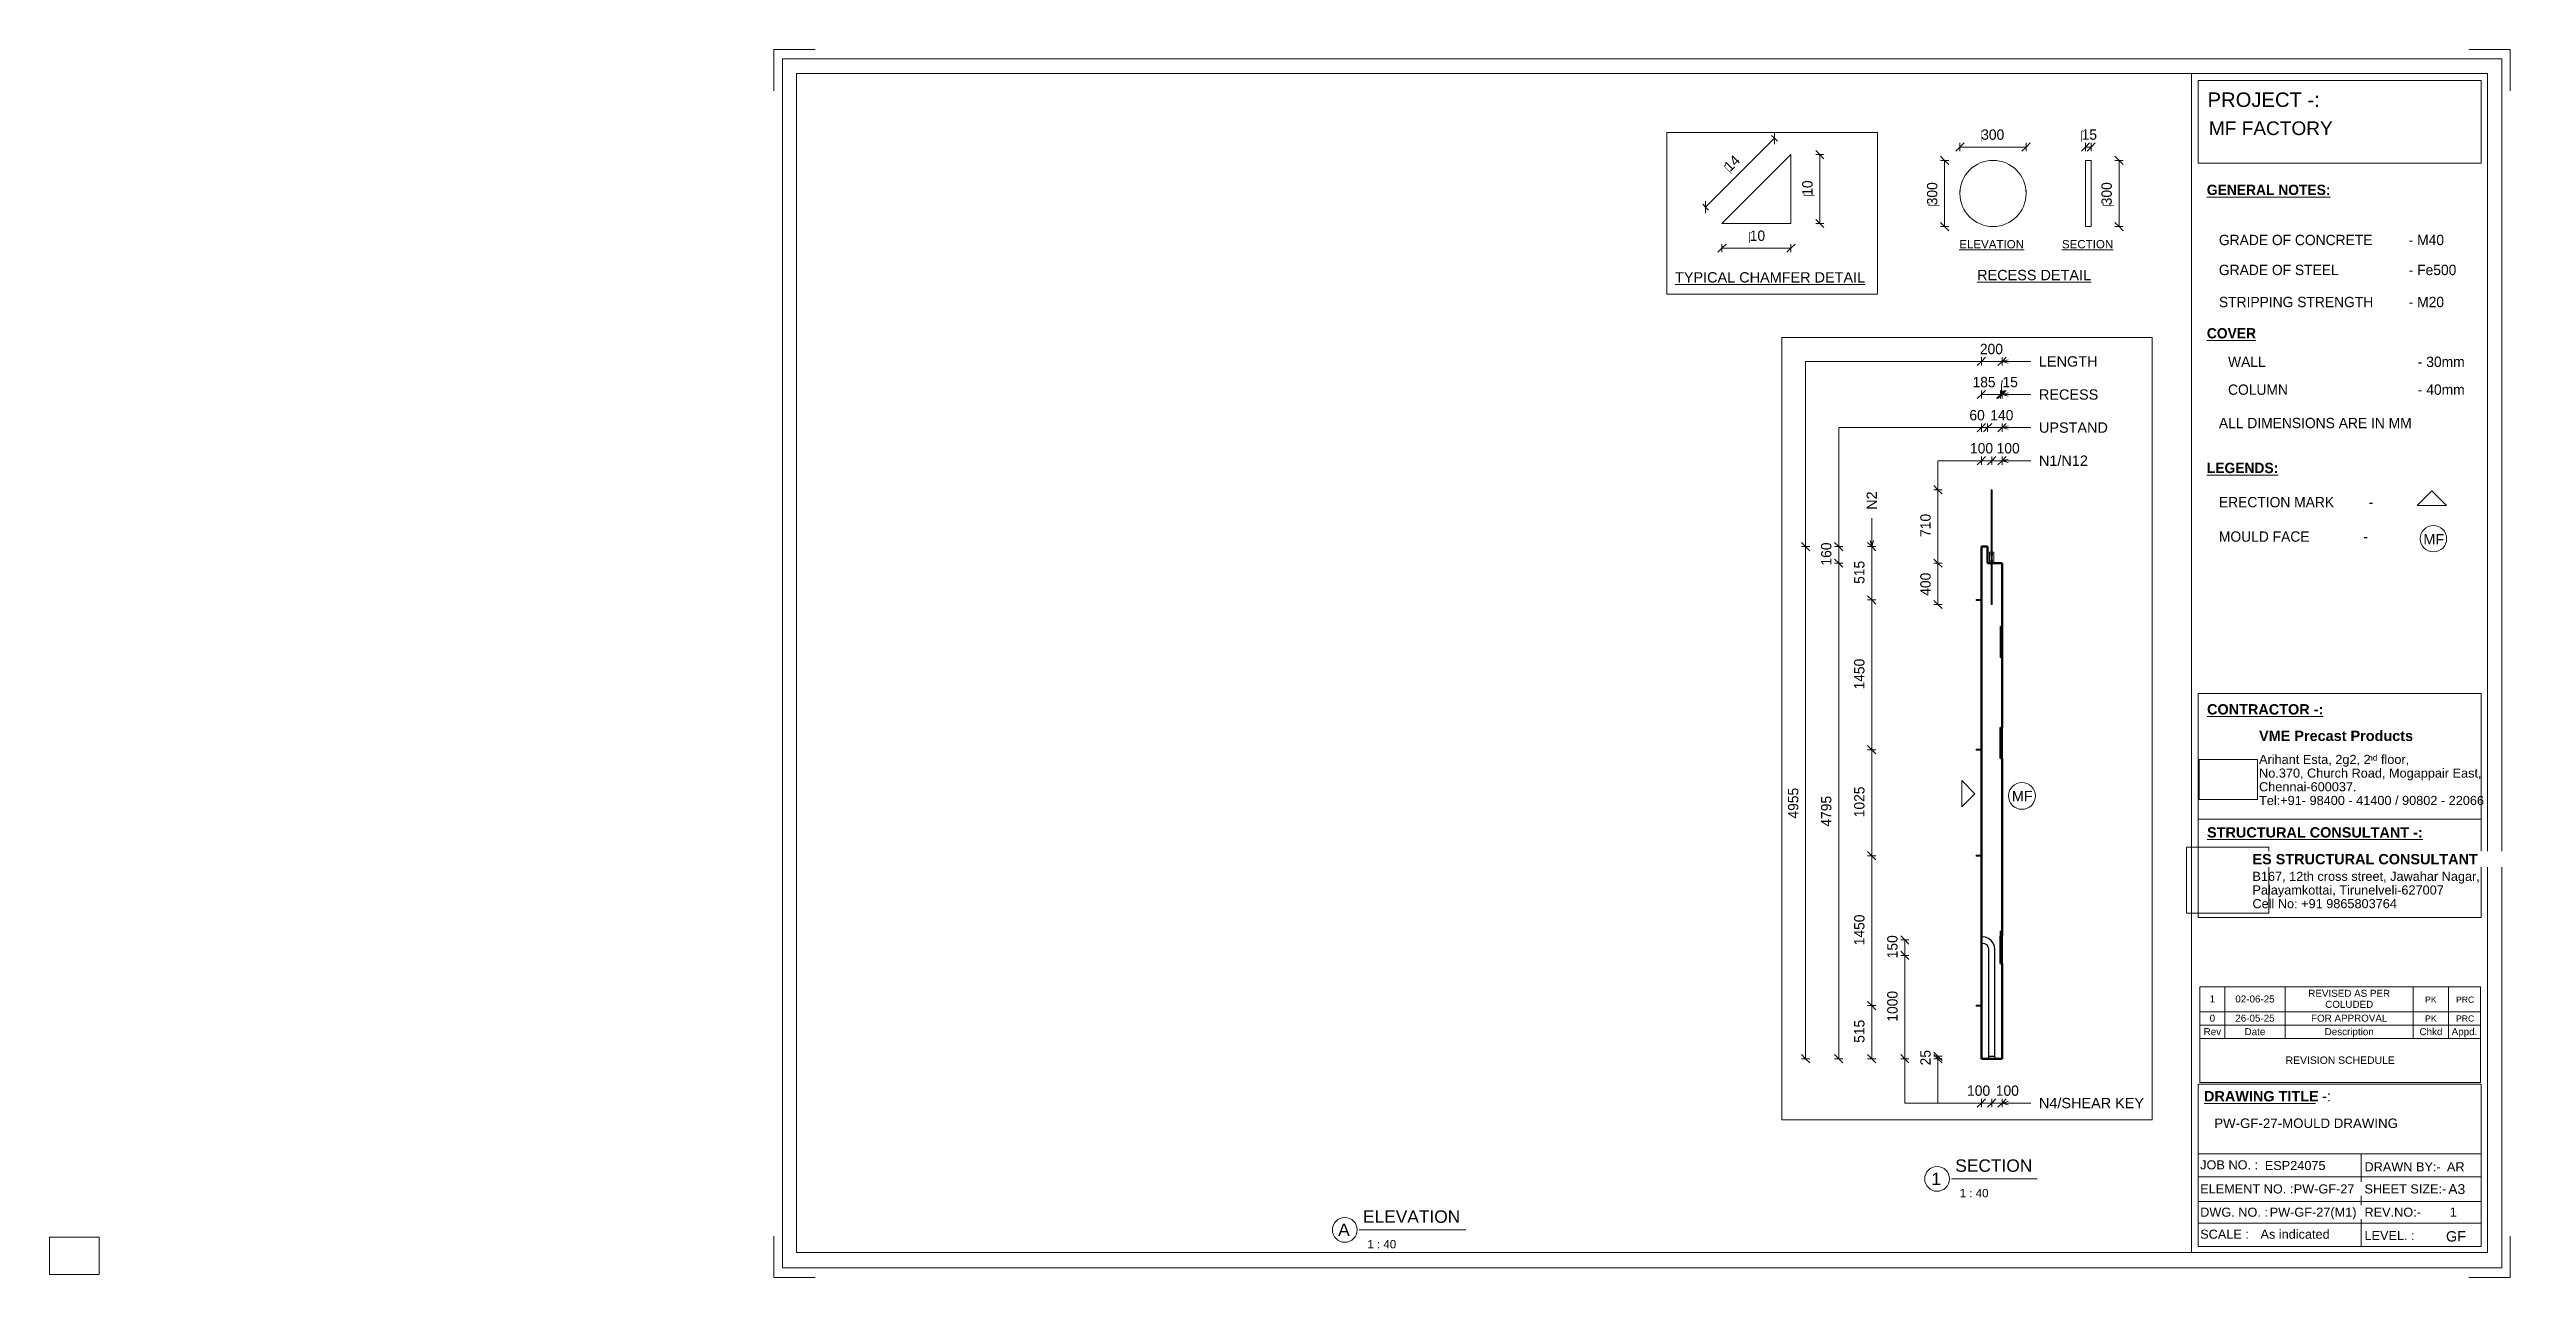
# Paper-space layout 'Layout1' of a CAD drawing. Header units: millimetres. Extents: x 0 to 599, y -1 to 296.
# The model-space entities are those that its viewports show. They can reach past a viewport. Long polylines and large blocks are cut down to what shows.
import ezdxf

# ---------------------------------------------------------------- set-up
doc = ezdxf.new("R2010")
doc.units = ezdxf.units.MM
doc.linetypes.add('Dash', pattern=[6.36, 3.18, -3.18])
for name, color, linetype, lineweight in [('A-ANNO-DIMS', 211, 'Continuous', 9), ('A-ANNO-DIMS-1', 211, 'Continuous', 9), ('A-ANNO-DIMS-3', 211, 'Continuous', 9), ('A-ANNO-DIMS-40', 211, 'Continuous', 9), ('A-DETL-MBND', 5, 'Continuous', 18), ('A-DETL-THIN', 151, 'Continuous', 18), ('A-GENM', 13, 'Continuous', 18), ('A-WALL', 113, 'Continuous', 25), ('A-WALL-HDLN', 110, 'Dash', 25), ('G-ANNO-SCHD', 231, 'Continuous', 9), ('G-ANNO-TEXT', 231, 'Continuous', 9), ('G-ANNO-TTLB', 6, 'Continuous', 9), ('G-ANNO-TTLB-MEDM', 33, 'Continuous', 9), ('G-ANNO-TTLB-THIN', 151, 'Continuous', 9), ('S-RBAR', 171, 'Continuous', 18)]:
    doc.layers.add(name, color=color, linetype=linetype, lineweight=lineweight)
doc.layers.add('G-ANNO-NPLT', color=191, linetype='Continuous')
doc.styles.add('Arial_1', font='arial.ttf', dxfattribs={"height": 100})
doc.styles.add('Arial_10', font='arial.ttf', dxfattribs={"height": 2.25})
doc.styles.add('Arial_11', font='arial.ttf', dxfattribs={"height": 3.3})
doc.styles.add('Arial_12', font='arial.ttf', dxfattribs={"height": 2.3})
doc.styles.add('Arial_13', font='arial.ttf', dxfattribs={"height": 1.8})
doc.styles.add('Arial_14', font='arial.ttf', dxfattribs={"height": 1.7})
doc.styles.add('Arial_15', font='arial.ttf', dxfattribs={"height": 2})
doc.styles.add('Arial_16', font='arial.ttf', dxfattribs={"height": 3})
doc.styles.add('Arial_17', font='arial.ttf', dxfattribs={"height": 1.5})
doc.styles.add('Arial_4', font='arial.ttf', dxfattribs={"height": 7.5})
doc.styles.add('Arial_5', font='arial.ttf', dxfattribs={"height": 3.5})
doc.styles.add('Arial_6', font='arial.ttf', dxfattribs={"height": 2.2})
doc.styles.add('Arial_7', font='arial.ttf', dxfattribs={"height": 2.4})
doc.styles.add('Arial_8', font='arial.ttf', dxfattribs={"height": 2.5})
doc.styles.add('Arial_9', font='arial.ttf', dxfattribs={"height": 1.42976})
doc.styles.add('Arial_B', font='arialbd.ttf', dxfattribs={"height": 2.5})
doc.styles.add('Nirmala UI Semilight', font='NirmalaS.ttf', dxfattribs={"height": 100})
doc.styles.add('Nirmala UI Semilight_1', font='NirmalaS.ttf', dxfattribs={"height": 7.5})
doc.styles.add('Nirmala UI Semilight_2', font='NirmalaS.ttf', dxfattribs={"height": 2.5})
doc.styles.add('Nirmala UI Semilight_3', font='NirmalaS.ttf', dxfattribs={"height": 2.5})
doc.styles.add('Nirmala UI Semilight_B', font='', dxfattribs={"height": 2.5})
doc.styles.get('Nirmala UI Semilight_B').set_extended_font_data('Nirmala UI Semilight', bold=True)
doc.dimstyles.new('Arrow_Filled_-_2_5_NI_UI', dxfattribs={"dimscale": 304.8, "dimtxt": 104.736395, "dimasz": 0.262467, "dimexe": 0.131234, "dimexo": 0.0625, "dimgap": 0.131234, "dimtad": 1, "dimdec": 0, "dimzin": 0, "dimdsep": 46, "dimtxsty": 'Nirmala UI Semilight', "dimblk1": 'OBLIQUE', "dimblk2": 'OBLIQUE', "dimsah": 1, "dimcen": 0.09, "dimazin": 0, "dimtfac": 1, "dimtdec": 4, "dimtix": 1, "dimtmove": 0, "dimatfit": 3, "dimfxl": 0.131234, "dimfxlon": 1, "dimtvp": 1, "dimtolj": 1, "dimtzin": 0, "dimarcsym": 2})
doc.dimstyles.new('Arrow_Filled_-_2_5_NI_UI_1', dxfattribs={"dimscale": 304.8, "dimtxt": 104.736395, "dimasz": 0.262467, "dimexe": 0.131234, "dimexo": 0.0625, "dimgap": 0.131234, "dimtad": 1, "dimdec": 0, "dimzin": 0, "dimdsep": 46, "dimtxsty": 'Nirmala UI Semilight', "dimblk1": 'OBLIQUE', "dimblk2": 'OBLIQUE', "dimsah": 1, "dimcen": 0.09, "dimazin": 0, "dimtfac": 1, "dimtdec": 4, "dimtix": 1, "dimtmove": 2, "dimatfit": 3, "dimfxl": 0.131234, "dimfxlon": 1, "dimtvp": 1, "dimtolj": 1, "dimtzin": 0, "dimarcsym": 2})
doc.dimstyles.new('Arrow_Filled_-_2_5_NI_UI_2', dxfattribs={"dimscale": 304.8, "dimtxt": 104.736395, "dimasz": 0.262467, "dimexe": 0.131234, "dimexo": 0.0625, "dimgap": 0.131234, "dimtad": 1, "dimdec": 0, "dimzin": 0, "dimdsep": 46, "dimtxsty": 'Nirmala UI Semilight', "dimblk1": 'OBLIQUE', "dimblk2": 'OBLIQUE', "dimsah": 1, "dimcen": 0.09, "dimazin": 0, "dimtfac": 1, "dimtdec": 4, "dimtix": 1, "dimtmove": 1, "dimatfit": 3, "dimfxl": 0.131234, "dimfxlon": 1, "dimtvp": 1, "dimtolj": 1, "dimtzin": 0, "dimarcsym": 2})
doc.dimstyles.new('Arrow_Filled_-_2_5_NI_UI_3', dxfattribs={"dimscale": 304.8, "dimtxt": 7.85523, "dimasz": 0.019685, "dimexe": 0.009843, "dimexo": 0.0625, "dimgap": 0.009843, "dimtad": 1, "dimdec": 0, "dimzin": 0, "dimdsep": 46, "dimtxsty": 'Nirmala UI Semilight_1', "dimblk1": 'OBLIQUE', "dimblk2": 'OBLIQUE', "dimsah": 1, "dimcen": 0.09, "dimazin": 0, "dimtfac": 1, "dimtdec": 4, "dimtix": 1, "dimtmove": 0, "dimatfit": 3, "dimfxl": 0.009843, "dimfxlon": 1, "dimtvp": 1, "dimtolj": 1, "dimtzin": 0, "dimarcsym": 2})
doc.dimstyles.new('Arrow_Filled_-_2_5_NI_UI_4', dxfattribs={"dimscale": 304.8, "dimtxt": 2.61841, "dimasz": 0.006562, "dimexe": 0.003281, "dimexo": 0.0625, "dimgap": 0.003281, "dimtad": 1, "dimdec": 0, "dimzin": 0, "dimdsep": 46, "dimtxsty": 'Nirmala UI Semilight_3', "dimblk1": 'OBLIQUE', "dimblk2": 'OBLIQUE', "dimsah": 1, "dimcen": 0.09, "dimazin": 0, "dimtfac": 1, "dimtdec": 4, "dimtix": 1, "dimtmove": 0, "dimatfit": 3, "dimfxl": 0.003281, "dimfxlon": 1, "dimtvp": 1, "dimtolj": 1, "dimtzin": 0, "dimarcsym": 2})
picture_1 = doc.add_image_def('image1.jpg', size_in_pixel=(996, 686))
picture_2 = doc.add_image_def('image2.jpg', size_in_pixel=(1600, 1280))

psp = doc.layouts.get("Layout1")

msp = doc.modelspace()

# ---------------------------------------------------------------- texts
at = {"layer": 'G-ANNO-TEXT', "color": 7, "attachment_point": 1}
for s, insert, char_height, width, style in [('LENGTH', (8166.43, 5402.11), 100, 686.2445, 'Arial_1'), ('RECESS', (8166.43, 5082.11), 100, 692.658, 'Arial_1'), ('UPSTAND', (8166.43, 4762.11), 100, 808.101, 'Arial_1'), ('N1/N12', (8166.58, 4441.8), 100, 570.8015, 'Arial_1'), ('\\LTYPICAL CHAMFER DETAIL', (9283.87, 3087.48), 7.5, 166.9113, 'Arial_4'), ('MF', (7904.35, 1196.12), 100, 240.5062, 'Arial_1'), ('N4/SHEAR KEY', (8166.58, -1773.35), 100, 1228.1852, 'Arial_1')]:
    msp.add_mtext(s, dxfattribs=dict(at, insert=insert, char_height=char_height, width=width, style=style))
at = {"layer": 'G-ANNO-TEXT', "color": 7, "insert": (6498.86, 3916.35), "char_height": 100, "width": 214.8522, "attachment_point": 1, "rotation": 90, "style": 'Arial_1'}
msp.add_mtext('N2', dxfattribs=at)

# ---------------------------------------------------------------- blocks, each defined once
blk = doc.blocks.new('ES-Landscape-A3 - ES-Landscape-A3-502445-PW-GF-27-MOULD DRAWING')
at = {"layer": 'G-ANNO-TTLB'}
for p, q in [((175.24, 296.27), (185.24, 296.27)), ((175.24, 296.27), (175.24, 286.27)), ((595.24, 296.27), (585.24, 296.27)), ((595.24, 296.27), (595.24, 286.27)), ((519.77, 140.54), (588.2, 140.54)), ((519.77, 86.33), (519.77, 140.54)), ((588.2, 86.33), (588.2, 140.54)), ((519.77, 110.14), (588.2, 110.14)), ((519.77, 6.78), (519.77, 46.03)), ((588.2, 6.78), (588.2, 46.03)), ((559.23, 29.2), (559.23, 6.78)), ((175.24, -0.73), (175.24, 9.27)), ((595.24, -0.73), (595.24, 9.27)), ((175.24, -0.73), (185.24, -0.73)), ((595.24, -0.73), (585.24, -0.73))]:
    blk.add_line(p, q, dxfattribs=at)
at = {"layer": 'G-ANNO-TTLB-MEDM'}
for p, q in [((180.73, 290.44), (180.73, 5.31)), ((180.73, 290.44), (589.79, 290.44)), ((518.17, 290.44), (518.17, 5.31)), ((519.77, 268.77), (519.77, 288.77)), ((519.77, 288.77), (588.2, 288.77)), ((588.2, 288.77), (588.2, 268.77)), ((589.79, 290.44), (589.79, 5.31)), ((588.2, 268.77), (519.77, 268.77)), ((519.77, 86.33), (588.2, 86.33)), ((519.77, 6.78), (588.2, 6.78)), ((180.73, 5.31), (589.79, 5.31))]:
    blk.add_line(p, q, dxfattribs=at)
at = {"layer": 'G-ANNO-TTLB-THIN'}
for p, q in [((177.29, 294.03), (177.29, 1.56)), ((593.23, 294.03), (177.29, 294.03)), ((593.23, 1.56), (593.23, 294.03)), ((519.77, 46.03), (588.2, 46.03)), ((519.77, 29.2), (588.2, 29.2)), ((519.77, 23.64), (588.2, 23.64)), ((519.77, 17.68), (588.2, 17.68)), ((519.77, 12.43), (588.2, 12.43)), ((177.29, 1.56), (593.23, 1.56))]:
    blk.add_line(p, q, dxfattribs=at)
at = {"layer": 'G-ANNO-TTLB', "char_height": 2.2, "attachment_point": 1, "style": 'Arial_6'}
for s, insert, width in [('No.370, Church Road, Mogappair East,', (534.5, 122.37), 63.4135), ('Tel:+91- 98400 - 41400 / 90802 - 22066 ', (534.5, 115.75), 65.2574), ('Chennai-600037.', (534.5, 119.06), 27.6582), ('Cell No: +91 9865803764', (532.9, 90.79), 41.0464), ('Palayamkottai, Tirunelveli-627007', (532.9, 94.09), 54.4346), ('JOB NO. :', (520.26, 27.61), 16.5949), ('DRAWN BY:-', (560, 27.14), 21.7257), ('ELEMENT NO. :', (520.26, 21.79), 26.5359), ('SHEET SIZE:-', (560, 21.79), 23.2489), ('DWG. NO. :', (520.26, 16.16), 19.481), ('REV.NO:-', (560, 16.16), 16.0338), ('SCALE :', (520.26, 10.84), 13.8692), ('LEVEL. :', (560, 10.53), 14.3502)]:
    blk.add_mtext(s, dxfattribs=dict(at, insert=insert, width=width))
at = {"layer": 'G-ANNO-TTLB'}
image = blk.add_image(picture_1, insert=(520, 114.84), size_in_units=(14.11, 9.72), dxfattribs=at)
image.dxf.flags = 7
image = blk.add_image(picture_2, insert=(516.95, 87.39), size_in_units=(19.92, 15.93), dxfattribs=at)
image.dxf.flags = 7
at = {"layer": 'G-ANNO-TTLB', "attachment_point": 1, "bg_fill": 3, "box_fill_scale": 1.25, "bg_fill_color": 256, "bg_fill_true_color": 13158600, "bg_fill_transparency": 0}
for s, insert, char_height, width, style in [('PROJECT -:', (522.05, 285.89), 3.5, 33.3502, 'Arial_5'), ('\\LCONTRACTOR -:', (521.92, 137.94), 2.5, 33.9114, 'Arial_B'), ('\\LSTRUCTURAL CONSULTANT -:', (521.92, 108.18), 2.5, 62.8523, 'Arial_B'), ('\\LDRAWING TITLE', (521.19, 44.36), 2.5, 33.4304, 'Arial_B'), ('A3', (580.27, 21.84), 2.4, 4.9705, 'Arial_7')]:
    blk.add_mtext(s, dxfattribs=dict(at, insert=insert, char_height=char_height, width=width, style=style))
at = {"layer": 'G-ANNO-TTLB', "char_height": 2.5, "attachment_point": 1, "style": 'Arial_B', "bg_fill": 3, "box_fill_scale": 1.25, "bg_fill_color": 256, "bg_fill_true_color": 13158600, "bg_fill_transparency": 0}
for s, insert, width in [('VME Precast Products', (534.5, 131.53), 45.135), ('ES STRUCTURAL CONSULTANT', (532.9, 101.7), 65.6582), ('\\fArial|b1|i0|c0|p34|; ', (548.78, 44.36), 1.2025)]:
    blk.add_mtext(s, dxfattribs=dict(at, insert=insert, width=width))
at = {"layer": 'G-ANNO-TTLB', "attachment_point": 1}
for s, insert, char_height, width, style in [('Arihant Esta, 2g2, 2', (534.5, 125.68), 2.2, 31.9873, 'Arial_6'), ('nd', (560.89, 125.72), 1.43, 2.7257, 'Arial_9'), (' floor,', (563.14, 125.68), 2.2, 9.1392, 'Arial_6'), ('B167, 12th cross street, Jawahar Nagar,', (532.9, 97.4), 2.2, 65.1772, 'Arial_6')]:
    blk.add_mtext(s, dxfattribs=dict(at, insert=insert, char_height=char_height, width=width, style=style))
at = {"layer": 'G-ANNO-TTLB', "insert": (549.77, 44.36), "char_height": 2.5, "width": 2.6456, "attachment_point": 1, "style": 'Arial_8', "bg_fill": 3, "box_fill_scale": 1.25, "bg_fill_color": 256, "bg_fill_true_color": 13158600, "bg_fill_transparency": 0}
blk.add_mtext('-:', dxfattribs=at)
blk = doc.blocks.new('Viewport - M_View Title-1040-PW-GF-27-MOULD DRAWING')
at = {"layer": 'G-ANNO-TTLB'}
for start, end in [(360, 180), (180, 0)]:
    blk.add_arc((-3.5, 0), 3, start, end, dxfattribs=at)
blk = doc.blocks.new('DIMBLOCK137-PW-GF-27-MOULD DRAWING')
at = {"layer": 'A-ANNO-DIMS-1'}
for p, q in [((458.43, 269.46), (457.43, 270.46)), ((458.43, 269.46), (457.43, 269.46)), ((458.43, 253.46), (458.43, 269.46)), ((458.43, 269.46), (459.43, 268.46)), ((458.43, 269.46), (459.43, 269.46)), ((458.43, 253.46), (457.43, 254.46)), ((458.43, 253.46), (457.43, 253.46)), ((458.43, 253.46), (459.43, 252.46)), ((458.43, 253.46), (459.43, 253.46))]:
    blk.add_line(p, q, dxfattribs=at)
at = {"layer": 'A-ANNO-DIMS-1', "color": 0, "insert": (454.17, 258.6), "char_height": 2.5, "width": 6.8555, "attachment_point": 1, "rotation": 90, "line_spacing_factor": 1.142579, "style": 'Nirmala UI Semilight_3'}
blk.add_mtext('\u202a300', dxfattribs=at)
blk = doc.blocks.new('_Oblique')
at = {"color": 0, "linetype": 'ByBlock', "lineweight": -2}
blk.add_line((-0.5, -0.5), (0.5, 0.5), dxfattribs=at)
blk = doc.blocks.new('DIMBLOCK138-PW-GF-27-MOULD DRAWING')
at = {"layer": 'A-ANNO-DIMS-1'}
for p, q in [((462.13, 272.69), (461.13, 271.69)), ((462.13, 272.69), (463.13, 273.69)), ((462.13, 272.69), (462.13, 273.69)), ((462.13, 272.69), (478.13, 272.69)), ((462.13, 272.69), (462.13, 271.69)), ((478.13, 272.69), (477.13, 271.69)), ((478.13, 272.69), (479.13, 273.69)), ((478.13, 272.69), (478.13, 273.69)), ((478.13, 272.69), (478.13, 271.69))]:
    blk.add_line(p, q, dxfattribs=at)
at = {"layer": 'A-ANNO-DIMS-1', "color": 0, "insert": (467.28, 276.95), "char_height": 2.5, "width": 6.8555, "attachment_point": 1, "line_spacing_factor": 1.142579, "style": 'Nirmala UI Semilight_3'}
blk.add_mtext('\u202a300', dxfattribs=at)
blk = doc.blocks.new('DIMBLOCK139-PW-GF-27-MOULD DRAWING')
at = {"layer": 'A-ANNO-DIMS-1'}
for p, q in [((492.52, 272.69), (491.52, 271.69)), ((492.52, 272.69), (493.52, 273.69)), ((492.52, 272.69), (492.52, 273.69)), ((492.52, 272.69), (493.89, 272.69)), ((492.52, 272.69), (492.52, 271.69)), ((493.89, 272.69), (492.89, 271.69)), ((493.89, 272.69), (494.89, 273.69)), ((493.89, 272.69), (493.89, 273.69)), ((493.89, 272.69), (493.89, 271.69))]:
    blk.add_line(p, q, dxfattribs=at)
at = {"layer": 'A-ANNO-DIMS-1', "color": 0, "insert": (491.58, 276.95), "char_height": 2.5, "width": 3.8848, "attachment_point": 1, "line_spacing_factor": 1.142579, "style": 'Nirmala UI Semilight_3'}
blk.add_mtext('\u202a15', dxfattribs=at)
blk = doc.blocks.new('DIMBLOCK140-PW-GF-27-MOULD DRAWING')
at = {"layer": 'A-ANNO-DIMS-1'}
for p, q in [((500.64, 269.46), (499.64, 270.46)), ((500.64, 269.46), (499.64, 269.46)), ((500.64, 269.46), (500.64, 253.46)), ((500.64, 269.46), (501.64, 268.46)), ((500.64, 269.46), (501.64, 269.46)), ((500.64, 253.46), (499.64, 254.46)), ((500.64, 253.46), (499.64, 253.46)), ((500.64, 253.46), (501.64, 252.46)), ((500.64, 253.46), (501.64, 253.46))]:
    blk.add_line(p, q, dxfattribs=at)
at = {"layer": 'A-ANNO-DIMS-1', "color": 0, "insert": (496.37, 258.6), "char_height": 2.5, "width": 6.8555, "attachment_point": 1, "rotation": 90, "line_spacing_factor": 1.142579, "style": 'Nirmala UI Semilight_3'}
blk.add_mtext('\u202a300', dxfattribs=at)
blk = doc.blocks.new('RR spread anchor face based - RR-SA-2_5-150-1726819-Elevation Right')
at = {"layer": 'A-GENM'}
for p, q in [((17885.43, 3050), (17890.43, 3050)), ((17885.43, 3050), (17885.43, 3040)), ((17890.43, 3050), (17935.43, 3050)), ((17890.43, 3050), (17890.43, 3040)), ((17890.43, 3040), (17885.43, 3040)), ((17935.43, 3040), (17890.43, 3040))]:
    blk.add_line(p, q, dxfattribs=at)
blk = doc.blocks.new('RR spread anchor face based - RR-SA-4_0-240-1726833-Elevation Right')
at = {"layer": 'A-GENM'}
for p, q in [((18017.93, 3507.78), (18015.43, 3502.78)), ((18031.63, 3507.78), (18017.93, 3507.78)), ((18052.93, 3507.78), (18039.63, 3507.78)), ((18055.43, 3502.78), (18052.93, 3507.78)), ((18015.43, 3502.78), (18015.43, 3400)), ((18055.43, 3400), (18055.43, 3502.78)), ((18026.43, 3481.48), (18026.43, 3485.48)), ((18044.43, 3485.48), (18044.43, 3481.48)), ((18026.43, 3420.68), (18026.43, 3424.68)), ((18044.43, 3424.68), (18044.43, 3420.68))]:
    blk.add_line(p, q, dxfattribs=at)
for centre, start, end in [((18035.43, 3485.48), 115.1426, 180), ((18035.43, 3485.48), 0, 60), ((18035.43, 3481.48), 180, 244.8574), ((18035.43, 3481.48), 300, 0), ((18035.43, 3424.68), 115.1426, 180), ((18035.43, 3424.68), 0, 60), ((18035.43, 3420.68), 180, 244.8574), ((18035.43, 3420.68), 300, 0)]:
    blk.add_arc(centre, 9, start, end, dxfattribs=at)
blk = doc.blocks.new('DIMBLOCK112-Elevation Right')
at = {"layer": 'A-ANNO-DIMS-40'}
for p, q in [((7609.49, -1823.39), (7649.49, -1783.39)), ((7609.49, -1823.39), (7609.49, -1783.39)), ((7709.49, -1823.39), (7749.49, -1783.39)), ((7709.49, -1823.39), (7709.49, -1783.39)), ((7609.49, -1823.39), (7569.49, -1863.39)), ((7609.49, -1823.39), (7709.49, -1823.39)), ((7609.49, -1823.39), (7609.49, -1863.39)), ((7709.49, -1823.39), (7669.49, -1863.39)), ((7709.49, -1823.39), (7709.49, -1863.39))]:
    blk.add_line(p, q, dxfattribs=at)
at = {"layer": 'A-ANNO-DIMS-40', "color": 0, "insert": (7471.21, -1652.92), "char_height": 100, "width": 246.797, "attachment_point": 1, "line_spacing_factor": 1.142579, "style": 'Nirmala UI Semilight'}
blk.add_mtext('100', dxfattribs=at)
blk = doc.blocks.new('DIMBLOCK113-Elevation Right')
at = {"layer": 'A-ANNO-DIMS-40'}
for p, q in [((7709.49, -1823.39), (7749.49, -1783.39)), ((7709.49, -1823.39), (7709.49, -1783.39)), ((7809.49, -1823.39), (7849.49, -1783.39)), ((7809.49, -1823.39), (7809.49, -1783.39)), ((7709.49, -1823.39), (7669.49, -1863.39)), ((7709.49, -1823.39), (7809.49, -1823.39)), ((7709.49, -1823.39), (7709.49, -1863.39)), ((7809.49, -1823.39), (7769.49, -1863.39)), ((7809.49, -1823.39), (7809.49, -1863.39))]:
    blk.add_line(p, q, dxfattribs=at)
at = {"layer": 'A-ANNO-DIMS-40', "color": 0, "insert": (7749.02, -1652.92), "char_height": 100, "width": 246.797, "attachment_point": 1, "line_spacing_factor": 1.142579, "style": 'Nirmala UI Semilight'}
blk.add_mtext('100', dxfattribs=at)
blk = doc.blocks.new('DIMBLOCK114-Elevation Right')
at = {"layer": 'A-ANNO-DIMS-40'}
for p, q in [((6868.71, -245), (6828.71, -205)), ((6868.71, -245), (6828.71, -245)), ((6868.71, -245), (6868.71, -395)), ((6868.71, -245), (6908.71, -285)), ((6868.71, -245), (6908.71, -245)), ((6868.71, -395), (6828.71, -355)), ((6868.71, -395), (6828.71, -395)), ((6868.71, -395), (6908.71, -435)), ((6868.71, -395), (6908.71, -395))]:
    blk.add_line(p, q, dxfattribs=at)
at = {"layer": 'A-ANNO-DIMS-40', "color": 0, "insert": (6698.24, -422.83), "char_height": 100, "width": 246.797, "attachment_point": 1, "rotation": 90, "line_spacing_factor": 1.142579, "style": 'Nirmala UI Semilight'}
blk.add_mtext('150', dxfattribs=at)
blk = doc.blocks.new('DIMBLOCK115-Elevation Right')
at = {"layer": 'A-ANNO-DIMS-40'}
for p, q in [((6868.71, -395), (6828.71, -355)), ((6868.71, -395), (6828.71, -395)), ((6868.71, -395), (6868.71, -1395)), ((6868.71, -395), (6908.71, -435)), ((6868.71, -395), (6908.71, -395)), ((6868.71, -1395), (6828.71, -1355)), ((6868.71, -1395), (6828.71, -1395)), ((6868.71, -1395), (6908.71, -1435)), ((6868.71, -1395), (6908.71, -1395))]:
    blk.add_line(p, q, dxfattribs=at)
at = {"layer": 'A-ANNO-DIMS-40', "color": 0, "insert": (6698.24, -1035.92), "char_height": 100, "width": 338.2033, "attachment_point": 1, "rotation": 90, "line_spacing_factor": 1.142579, "style": 'Nirmala UI Semilight'}
blk.add_mtext('1000', dxfattribs=at)
blk = doc.blocks.new('DIMBLOCK116-Elevation Right')
at = {"layer": 'A-ANNO-DIMS-40'}
for p, q in [((7188.71, -1370), (7148.71, -1330)), ((7188.71, -1395), (7148.71, -1355)), ((7188.71, -1370), (7148.71, -1370)), ((7188.71, -1370), (7188.71, -1395)), ((7188.71, -1370), (7228.71, -1410)), ((7188.71, -1370), (7228.71, -1370)), ((7188.71, -1395), (7148.71, -1395)), ((7188.71, -1395), (7228.71, -1435)), ((7188.71, -1395), (7228.71, -1395))]:
    blk.add_line(p, q, dxfattribs=at)
at = {"layer": 'A-ANNO-DIMS-40', "color": 0, "insert": (7018.24, -1458.67), "char_height": 100, "width": 182.8126, "attachment_point": 1, "rotation": 90, "line_spacing_factor": 1.142579, "style": 'Nirmala UI Semilight'}
blk.add_mtext('25', dxfattribs=at)
blk = doc.blocks.new('DIMBLOCK117-Elevation Right')
at = {"layer": 'A-ANNO-DIMS-40'}
for p, q in [((6548.71, 3560), (6508.71, 3600)), ((6548.71, 3560), (6508.71, 3560)), ((6548.71, 3560), (6548.71, 3045)), ((6548.71, 3560), (6588.71, 3520)), ((6548.71, 3560), (6588.71, 3560)), ((6548.71, 3045), (6508.71, 3085)), ((6548.71, 3045), (6508.71, 3045)), ((6548.71, 3045), (6588.71, 3005)), ((6548.71, 3045), (6588.71, 3045))]:
    blk.add_line(p, q, dxfattribs=at)
at = {"layer": 'A-ANNO-DIMS-40', "color": 0, "insert": (6378.24, 3199.67), "char_height": 100, "width": 246.797, "attachment_point": 1, "rotation": 90, "line_spacing_factor": 1.142579, "style": 'Nirmala UI Semilight'}
blk.add_mtext('515', dxfattribs=at)
blk = doc.blocks.new('DIMBLOCK118-Elevation Right')
at = {"layer": 'A-ANNO-DIMS-40'}
for p, q in [((6548.71, 3045), (6508.71, 3085)), ((6548.71, 3045), (6508.71, 3045)), ((6548.71, 3045), (6548.71, 1595)), ((6548.71, 3045), (6588.71, 3005)), ((6548.71, 3045), (6588.71, 3045)), ((6548.71, 1595), (6508.71, 1635)), ((6548.71, 1595), (6508.71, 1595)), ((6548.71, 1595), (6588.71, 1555)), ((6548.71, 1595), (6588.71, 1595))]:
    blk.add_line(p, q, dxfattribs=at)
at = {"layer": 'A-ANNO-DIMS-40', "color": 0, "insert": (6378.24, 2178.13), "char_height": 100, "width": 340.4885, "attachment_point": 1, "rotation": 90, "line_spacing_factor": 1.142579, "style": 'Nirmala UI Semilight'}
blk.add_mtext('1450', dxfattribs=at)
blk = doc.blocks.new('DIMBLOCK119-Elevation Right')
at = {"layer": 'A-ANNO-DIMS-40'}
for p, q in [((6548.71, 1595), (6508.71, 1635)), ((6548.71, 1595), (6508.71, 1595)), ((6548.71, 1595), (6548.71, 569.9)), ((6548.71, 1595), (6588.71, 1555)), ((6548.71, 1595), (6588.71, 1595)), ((6548.71, 569.9), (6508.71, 609.9)), ((6548.71, 569.9), (6508.71, 569.9)), ((6548.71, 569.9), (6588.71, 529.9)), ((6548.71, 569.9), (6588.71, 569.9))]:
    blk.add_line(p, q, dxfattribs=at)
at = {"layer": 'A-ANNO-DIMS-40', "color": 0, "insert": (6378.24, 941.53), "char_height": 100, "width": 338.2033, "attachment_point": 1, "rotation": 90, "line_spacing_factor": 1.142579, "style": 'Nirmala UI Semilight'}
blk.add_mtext('1025', dxfattribs=at)
blk = doc.blocks.new('DIMBLOCK120-Elevation Right')
at = {"layer": 'A-ANNO-DIMS-40'}
for p, q in [((6548.71, 569.9), (6508.71, 609.9)), ((6548.71, 569.9), (6508.71, 569.9)), ((6548.71, 569.9), (6548.71, -880.1)), ((6548.71, 569.9), (6588.71, 529.9)), ((6548.71, 569.9), (6588.71, 569.9)), ((6548.71, -880.1), (6508.71, -840.1)), ((6548.71, -880.1), (6508.71, -880.1)), ((6548.71, -880.1), (6588.71, -920.1)), ((6548.71, -880.1), (6588.71, -880.1))]:
    blk.add_line(p, q, dxfattribs=at)
at = {"layer": 'A-ANNO-DIMS-40', "color": 0, "insert": (6378.24, -296.97), "char_height": 100, "width": 340.4885, "attachment_point": 1, "rotation": 90, "line_spacing_factor": 1.142579, "style": 'Nirmala UI Semilight'}
blk.add_mtext('1450', dxfattribs=at)
blk = doc.blocks.new('DIMBLOCK121-Elevation Right')
at = {"layer": 'A-ANNO-DIMS-40'}
for p, q in [((6548.71, -880.1), (6508.71, -840.1)), ((6548.71, -880.1), (6508.71, -880.1)), ((6548.71, -880.1), (6548.71, -1395)), ((6548.71, -880.1), (6588.71, -920.1)), ((6548.71, -880.1), (6588.71, -880.1)), ((6548.71, -1395), (6508.71, -1355)), ((6548.71, -1395), (6508.71, -1395)), ((6548.71, -1395), (6588.71, -1435)), ((6548.71, -1395), (6588.71, -1395))]:
    blk.add_line(p, q, dxfattribs=at)
at = {"layer": 'A-ANNO-DIMS-40', "color": 0, "insert": (6378.24, -1240.38), "char_height": 100, "width": 246.797, "attachment_point": 1, "rotation": 90, "line_spacing_factor": 1.142579, "style": 'Nirmala UI Semilight'}
blk.add_mtext('515', dxfattribs=at)
blk = doc.blocks.new('DIMBLOCK122-Elevation Right')
at = {"layer": 'A-ANNO-DIMS-40'}
for p, q in [((7188.71, 4110), (7148.71, 4150)), ((7188.71, 4110), (7148.71, 4110)), ((7188.71, 4110), (7188.71, 3400)), ((7188.71, 4110), (7228.71, 4070)), ((7188.71, 4110), (7228.71, 4110)), ((7188.71, 3400), (7148.71, 3440)), ((7188.71, 3400), (7148.71, 3400)), ((7188.71, 3400), (7228.71, 3360)), ((7188.71, 3400), (7228.71, 3400))]:
    blk.add_line(p, q, dxfattribs=at)
at = {"layer": 'A-ANNO-DIMS-40', "color": 0, "insert": (7018.24, 3654.07), "char_height": 100, "width": 242.2267, "attachment_point": 1, "rotation": 90, "line_spacing_factor": 1.142579, "style": 'Nirmala UI Semilight'}
blk.add_mtext('710', dxfattribs=at)
blk = doc.blocks.new('DIMBLOCK123-Elevation Right')
at = {"layer": 'A-ANNO-DIMS-40'}
for p, q in [((7188.71, 3400), (7148.71, 3440)), ((7188.71, 3400), (7148.71, 3400)), ((7188.71, 3400), (7188.71, 3000)), ((7188.71, 3400), (7228.71, 3360)), ((7188.71, 3400), (7228.71, 3400)), ((7188.71, 3000), (7148.71, 3040)), ((7188.71, 3000), (7148.71, 3000)), ((7188.71, 3000), (7228.71, 2960)), ((7188.71, 3000), (7228.71, 3000))]:
    blk.add_line(p, q, dxfattribs=at)
at = {"layer": 'A-ANNO-DIMS-40', "color": 0, "insert": (7018.24, 3084.79), "char_height": 100, "width": 276.5041, "attachment_point": 1, "rotation": 90, "line_spacing_factor": 1.142579, "style": 'Nirmala UI Semilight'}
blk.add_mtext('400', dxfattribs=at)
blk = doc.blocks.new('DIMBLOCK124-Elevation Right')
at = {"layer": 'A-ANNO-DIMS-40'}
for p, q in [((7609.49, 4391.76), (7649.49, 4431.76)), ((7609.49, 4391.76), (7609.49, 4431.76)), ((7709.7, 4391.76), (7749.7, 4431.76)), ((7709.7, 4391.76), (7709.7, 4431.76)), ((7609.49, 4391.76), (7569.49, 4351.76)), ((7609.49, 4391.76), (7709.7, 4391.76)), ((7609.49, 4391.76), (7609.49, 4351.76)), ((7709.7, 4391.76), (7669.7, 4351.76)), ((7709.7, 4391.76), (7709.7, 4351.76))]:
    blk.add_line(p, q, dxfattribs=at)
at = {"layer": 'A-ANNO-DIMS-40', "color": 0, "insert": (7499.45, 4562.23), "char_height": 100, "width": 246.797, "attachment_point": 1, "line_spacing_factor": 1.142579, "style": 'Nirmala UI Semilight'}
blk.add_mtext('100', dxfattribs=at)
blk = doc.blocks.new('DIMBLOCK125-Elevation Right')
at = {"layer": 'A-ANNO-DIMS-40'}
for p, q in [((7709.7, 4391.76), (7749.7, 4431.76)), ((7709.7, 4391.76), (7709.7, 4431.76)), ((7809.49, 4391.76), (7849.49, 4431.76)), ((7809.49, 4391.76), (7809.49, 4431.76)), ((7709.7, 4391.76), (7669.7, 4351.76)), ((7709.7, 4391.76), (7809.49, 4391.76)), ((7709.7, 4391.76), (7709.7, 4351.76)), ((7809.49, 4391.76), (7769.49, 4351.76)), ((7809.49, 4391.76), (7809.49, 4351.76))]:
    blk.add_line(p, q, dxfattribs=at)
at = {"layer": 'A-ANNO-DIMS-40', "color": 0, "insert": (7757.16, 4562.23), "char_height": 100, "width": 246.797, "attachment_point": 1, "line_spacing_factor": 1.142579, "style": 'Nirmala UI Semilight'}
blk.add_mtext('100', dxfattribs=at)
blk = doc.blocks.new('DIMBLOCK126-Elevation Right')
at = {"layer": 'A-ANNO-DIMS-40'}
for p, q in [((7609.49, 4711.76), (7649.49, 4751.76)), ((7609.49, 4711.76), (7609.49, 4751.76)), ((7669.49, 4711.76), (7709.49, 4751.76)), ((7669.49, 4711.76), (7669.49, 4751.76)), ((7609.49, 4711.76), (7569.49, 4671.76)), ((7609.49, 4711.76), (7669.49, 4711.76)), ((7609.49, 4711.76), (7609.49, 4671.76)), ((7669.49, 4711.76), (7629.49, 4671.76)), ((7669.49, 4711.76), (7669.49, 4671.76))]:
    blk.add_line(p, q, dxfattribs=at)
at = {"layer": 'A-ANNO-DIMS-40', "color": 0, "insert": (7493.44, 4882.23), "char_height": 100, "width": 182.8126, "attachment_point": 1, "line_spacing_factor": 1.142579, "style": 'Nirmala UI Semilight'}
blk.add_mtext('60', dxfattribs=at)
blk = doc.blocks.new('DIMBLOCK127-Elevation Right')
at = {"layer": 'A-ANNO-DIMS-40'}
for p, q in [((7669.49, 4711.76), (7709.49, 4751.76)), ((7669.49, 4711.76), (7669.49, 4751.76)), ((7809.49, 4711.76), (7849.49, 4751.76)), ((7809.49, 4711.76), (7809.49, 4751.76)), ((7669.49, 4711.76), (7629.49, 4671.76)), ((7669.49, 4711.76), (7809.49, 4711.76)), ((7669.49, 4711.76), (7669.49, 4671.76)), ((7809.49, 4711.76), (7769.49, 4671.76)), ((7809.49, 4711.76), (7809.49, 4671.76))]:
    blk.add_line(p, q, dxfattribs=at)
at = {"layer": 'A-ANNO-DIMS-40', "color": 0, "insert": (7695.98, 4882.23), "char_height": 100, "width": 249.0822, "attachment_point": 1, "line_spacing_factor": 1.142579, "style": 'Nirmala UI Semilight'}
blk.add_mtext('140', dxfattribs=at)
blk = doc.blocks.new('DIMBLOCK128-Elevation Right')
at = {"layer": 'A-ANNO-DIMS-40'}
for p, q in [((6228.71, 3560), (6188.71, 3600)), ((6228.71, 3560), (6188.71, 3560)), ((6228.71, 3560), (6228.71, 3400)), ((6228.71, 3560), (6268.71, 3520)), ((6228.71, 3560), (6268.71, 3560)), ((6228.71, 3400), (6188.71, 3440)), ((6228.71, 3400), (6188.71, 3400)), ((6228.71, 3400), (6268.71, 3360)), ((6228.71, 3400), (6268.71, 3400))]:
    blk.add_line(p, q, dxfattribs=at)
at = {"layer": 'A-ANNO-DIMS-40', "color": 0, "insert": (6058.24, 3377.17), "char_height": 100, "width": 246.797, "attachment_point": 1, "rotation": 90, "line_spacing_factor": 1.142579, "style": 'Nirmala UI Semilight'}
blk.add_mtext('160', dxfattribs=at)
blk = doc.blocks.new('DIMBLOCK129-Elevation Right')
at = {"layer": 'A-ANNO-DIMS-40'}
for p, q in [((6228.71, 3400), (6188.71, 3440)), ((6228.71, 3400), (6188.71, 3400)), ((6228.71, 3400), (6228.71, -1395)), ((6228.71, 3400), (6268.71, 3360)), ((6228.71, 3400), (6268.71, 3400)), ((6228.71, -1395), (6188.71, -1355)), ((6228.71, -1395), (6188.71, -1395)), ((6228.71, -1395), (6268.71, -1435)), ((6228.71, -1395), (6268.71, -1395))]:
    blk.add_line(p, q, dxfattribs=at)
at = {"layer": 'A-ANNO-DIMS-40', "color": 0, "insert": (6058.24, 851.11), "char_height": 100, "width": 363.3401, "attachment_point": 1, "rotation": 90, "line_spacing_factor": 1.142579, "style": 'Nirmala UI Semilight'}
blk.add_mtext('4795', dxfattribs=at)
blk = doc.blocks.new('DIMBLOCK130-Elevation Right')
at = {"layer": 'A-ANNO-DIMS-40'}
for p, q in [((5908.71, 3560), (5868.71, 3600)), ((5908.71, 3560), (5868.71, 3560)), ((5908.71, 3560), (5908.71, -1395)), ((5908.71, 3560), (5948.71, 3520)), ((5908.71, 3560), (5948.71, 3560)), ((5908.71, -1395), (5868.71, -1355)), ((5908.71, -1395), (5868.71, -1395)), ((5908.71, -1395), (5948.71, -1435)), ((5908.71, -1395), (5948.71, -1395))]:
    blk.add_line(p, q, dxfattribs=at)
at = {"layer": 'A-ANNO-DIMS-40', "color": 0, "insert": (5738.24, 929.2), "char_height": 100, "width": 367.9104, "attachment_point": 1, "rotation": 90, "line_spacing_factor": 1.142579, "style": 'Nirmala UI Semilight'}
blk.add_mtext('4955', dxfattribs=at)
blk = doc.blocks.new('DIMBLOCK131-Elevation Right')
at = {"layer": 'A-ANNO-DIMS-40'}
for p, q in [((7609.49, 5351.76), (7649.49, 5391.76)), ((7609.49, 5351.76), (7609.49, 5391.76)), ((7809.49, 5351.76), (7849.49, 5391.76)), ((7809.49, 5351.76), (7809.49, 5391.76)), ((7609.49, 5351.76), (7569.49, 5311.76)), ((7609.49, 5351.76), (7809.49, 5351.76)), ((7609.49, 5351.76), (7609.49, 5311.76)), ((7809.49, 5351.76), (7769.49, 5311.76)), ((7809.49, 5351.76), (7809.49, 5311.76))]:
    blk.add_line(p, q, dxfattribs=at)
at = {"layer": 'A-ANNO-DIMS-40', "color": 0, "insert": (7595.23, 5522.23), "char_height": 100, "width": 274.2189, "attachment_point": 1, "line_spacing_factor": 1.142579, "style": 'Nirmala UI Semilight'}
blk.add_mtext('200', dxfattribs=at)
blk = doc.blocks.new('DIMBLOCK132-Elevation Right')
at = {"layer": 'A-ANNO-DIMS-40'}
for p, q in [((7609.49, 5031.76), (7649.49, 5071.76)), ((7609.49, 5031.76), (7609.49, 5071.76)), ((7794.49, 5031.76), (7834.49, 5071.76)), ((7794.49, 5031.76), (7794.49, 5071.76)), ((7609.49, 5031.76), (7569.49, 4991.76)), ((7609.49, 5031.76), (7794.49, 5031.76)), ((7609.49, 5031.76), (7609.49, 4991.76)), ((7794.49, 5031.76), (7754.49, 4991.76)), ((7794.49, 5031.76), (7794.49, 4991.76))]:
    blk.add_line(p, q, dxfattribs=at)
at = {"layer": 'A-ANNO-DIMS-40', "color": 0, "insert": (7523.69, 5202.23), "char_height": 100, "width": 246.797, "attachment_point": 1, "line_spacing_factor": 1.142579, "style": 'Nirmala UI Semilight'}
blk.add_mtext('185', dxfattribs=at)
blk = doc.blocks.new('DIMBLOCK133-Elevation Right')
at = {"layer": 'A-ANNO-DIMS-40'}
for p, q in [((7794.49, 5031.76), (7834.49, 5071.76)), ((7794.49, 5031.76), (7794.49, 5071.76)), ((7809.49, 5031.76), (7849.49, 5071.76)), ((7809.49, 5031.76), (7809.49, 5071.76)), ((7794.49, 5031.76), (7754.49, 4991.76)), ((7809.49, 5031.76), (7769.49, 4991.76)), ((7794.49, 5031.76), (7809.49, 5031.76)), ((7794.49, 5031.76), (7794.49, 4991.76)), ((7809.49, 5031.76), (7809.49, 4991.76))]:
    blk.add_line(p, q, dxfattribs=at)
blk.add_ellipse((7813.65, 5031.76), major_axis=(0, 135.21), ratio=0.086242, start_param=0, end_param=1.570796, dxfattribs=at)
at = {"layer": 'A-ANNO-DIMS-40', "color": 0, "insert": (7813.65, 5202.23), "char_height": 100, "width": 155.3907, "attachment_point": 1, "line_spacing_factor": 1.142579, "style": 'Nirmala UI Semilight'}
blk.add_mtext('15', dxfattribs=at)
blk = doc.blocks.new('DIMBLOCK134-CHAMFER DETAIL')
at = {"layer": 'A-ANNO-DIMS-3'}
for p, q in [((9317.94, 3104.91), (9320.94, 3107.91)), ((9317.94, 3104.91), (9317.94, 3107.91)), ((9367.94, 3104.91), (9370.94, 3107.91)), ((9367.94, 3104.91), (9367.94, 3107.91)), ((9317.94, 3104.91), (9314.94, 3101.91)), ((9317.94, 3104.91), (9367.94, 3104.91)), ((9317.94, 3104.91), (9317.94, 3101.91)), ((9367.94, 3104.91), (9364.94, 3101.91)), ((9367.94, 3104.91), (9367.94, 3101.91))]:
    blk.add_line(p, q, dxfattribs=at)
at = {"layer": 'A-ANNO-DIMS-3', "color": 0, "insert": (9338.09, 3117.69), "char_height": 7.5, "width": 11.6543, "attachment_point": 1, "line_spacing_factor": 1.142579, "style": 'Nirmala UI Semilight_1'}
blk.add_mtext('\u202a10', dxfattribs=at)
blk = doc.blocks.new('DIMBLOCK135-CHAMFER DETAIL')
at = {"layer": 'A-ANNO-DIMS-3'}
for p, q in [((9388.95, 3172.79), (9385.95, 3175.79)), ((9388.95, 3172.79), (9385.95, 3172.79)), ((9388.95, 3172.79), (9388.95, 3122.79)), ((9388.95, 3172.79), (9391.95, 3169.79)), ((9388.95, 3172.79), (9391.95, 3172.79)), ((9388.95, 3122.79), (9385.95, 3125.79)), ((9388.95, 3122.79), (9385.95, 3122.79)), ((9388.95, 3122.79), (9391.95, 3119.79)), ((9388.95, 3122.79), (9391.95, 3122.79))]:
    blk.add_line(p, q, dxfattribs=at)
at = {"layer": 'A-ANNO-DIMS-3', "color": 0, "insert": (9376.17, 3142.94), "char_height": 7.5, "width": 11.6543, "attachment_point": 1, "rotation": 90, "line_spacing_factor": 1.142579, "style": 'Nirmala UI Semilight_1'}
blk.add_mtext('\u202a10', dxfattribs=at)
blk = doc.blocks.new('DIMBLOCK136-CHAMFER DETAIL')
at = {"layer": 'A-ANNO-DIMS-3'}
for p, q in [((9356.08, 3184.65), (9356.08, 3188.89)), ((9306.08, 3134.65), (9356.08, 3184.65)), ((9356.08, 3184.65), (9353.96, 3186.77)), ((9356.08, 3184.65), (9356.08, 3180.41)), ((9356.08, 3184.65), (9358.21, 3182.53)), ((9306.08, 3134.65), (9303.96, 3136.77)), ((9306.08, 3134.65), (9306.08, 3138.89)), ((9306.08, 3134.65), (9306.08, 3130.41)), ((9306.08, 3134.65), (9308.21, 3132.53))]:
    blk.add_line(p, q, dxfattribs=at)
at = {"layer": 'A-ANNO-DIMS-3', "color": 0, "insert": (9318.56, 3165.21), "char_height": 7.5, "width": 11.8257, "attachment_point": 1, "rotation": 45, "line_spacing_factor": 1.142579, "style": 'Nirmala UI Semilight_1'}
blk.add_mtext('\u202a14', dxfattribs=at)

# ---------------------------------------------------------------- dimensions: what is measured, and where the dimension line sits
at = {"layer": 'A-ANNO-DIMS'}
dim = msp.add_linear_dim(base=(7809.49, 5351.76), p1=(7609.49, 5311.76), p2=(7809.49, 5311.76), dimstyle='Arrow_Filled_-_2_5_NI_UI', override={"dimpost": '<>', "dimfxl": 200}, dxfattribs=at)
dim.commit()
dim.dimension.update_dxf_attribs({"geometry": 'DIMBLOCK131-Elevation Right', "text_midpoint": (7709.49, 5443.43)})
for base, p1, p2, dimstyle, override, picture, middle in [((7794.49, 5031.76), (7609.49, 4991.76), (7794.49, 4991.76), 'Arrow_Filled_-_2_5_NI_UI_1', {"dimpost": '<>', "dimfxl": 185}, 'DIMBLOCK132-Elevation Right', (7647.08, 5135.56)), ((7809.49, 5031.76), (7794.49, 4991.76), (7809.49, 4991.76), 'Arrow_Filled_-_2_5_NI_UI_2', {"dimpost": '<>', "dimfxl": 15}, 'DIMBLOCK133-Elevation Right', (7891.35, 5135.56)), ((7669.49, 4711.76), (7609.49, 4671.76), (7669.49, 4671.76), 'Arrow_Filled_-_2_5_NI_UI_1', {"dimpost": '<>', "dimfxl": 60}, 'DIMBLOCK126-Elevation Right', (7584.85, 4815.56)), ((7809.49, 4711.76), (7669.49, 4671.76), (7809.49, 4671.76), 'Arrow_Filled_-_2_5_NI_UI_1', {"dimpost": '<>', "dimfxl": 140}, 'DIMBLOCK127-Elevation Right', (7820.52, 4815.56)), ((7709.7, 4391.76), (7609.49, 4351.76), (7709.7, 4351.76), 'Arrow_Filled_-_2_5_NI_UI_1', {"dimpost": '<>', "dimfxl": 100.202907}, 'DIMBLOCK124-Elevation Right', (7622.85, 4495.56)), ((7809.49, 4391.76), (7709.7, 4351.76), (7809.49, 4351.76), 'Arrow_Filled_-_2_5_NI_UI_1', {"dimpost": '<>', "dimfxl": 99.797093}, 'DIMBLOCK125-Elevation Right', (7880.56, 4495.56)), ((7709.49, -1823.39), (7609.49, -1783.39), (7709.49, -1783.39), 'Arrow_Filled_-_2_5_NI_UI_1', {"dimpost": '<>', "dimfxl": 100}, 'DIMBLOCK112-Elevation Right', (7594.61, -1719.58)), ((7809.49, -1823.39), (7709.49, -1783.39), (7809.49, -1783.39), 'Arrow_Filled_-_2_5_NI_UI_1', {"dimpost": '<>', "dimfxl": 100}, 'DIMBLOCK113-Elevation Right', (7872.42, -1719.58))]:
    dim = msp.add_linear_dim(base=base, p1=p1, p2=p2, dimstyle=dimstyle, override=override, dxfattribs=at)
    dim.commit()
    dim.dimension.update_dxf_attribs({"geometry": picture, "text_midpoint": middle, "dimtype": 160})
for base, p1, p2, override, picture, middle in [((7188.71, 3400), (7228.71, 4110), (7228.71, 3400), {"dimpost": '<>', "dimfxl": 710}, 'DIMBLOCK122-Elevation Right', (7096.75, 3755)), ((6228.71, 3400), (6268.71, 3560), (6268.71, 3400), {"dimpost": '<>', "dimfxl": 160}, 'DIMBLOCK128-Elevation Right', (6136.72, 3480)), ((5908.71, -1395), (5948.71, 3560), (5948.71, -1395), {"dimpost": '<>', "dimfxl": 4955}, 'DIMBLOCK130-Elevation Right', (5817, 1082.5)), ((6548.71, 3045), (6588.71, 3560), (6588.71, 3045), {"dimpost": '<>', "dimfxl": 515}, 'DIMBLOCK117-Elevation Right', (6456.75, 3302.5)), ((6228.71, -1395), (6268.71, 3400), (6268.71, -1395), {"dimpost": '<>', "dimfxl": 4795}, 'DIMBLOCK129-Elevation Right', (6137, 1002.5)), ((7188.71, 3000), (7228.71, 3400), (7228.71, 3000), {"dimpost": '<>', "dimfxl": 400}, 'DIMBLOCK123-Elevation Right', (7097.03, 3200)), ((6548.71, 1595), (6588.71, 3045), (6588.71, 1595), {"dimpost": '<>', "dimfxl": 1450}, 'DIMBLOCK118-Elevation Right', (6456.75, 2320)), ((6548.71, 569.9), (6588.71, 1595), (6588.71, 569.9), {"dimpost": '<>', "dimfxl": 1025.1}, 'DIMBLOCK119-Elevation Right', (6456.75, 1082.45)), ((6548.71, -880.1), (6588.71, 569.9), (6588.71, -880.1), {"dimpost": '<>', "dimfxl": 1450}, 'DIMBLOCK120-Elevation Right', (6456.75, -155.1)), ((6868.71, -395), (6908.71, -245), (6908.71, -395), {"dimpost": '<>', "dimfxl": 150}, 'DIMBLOCK114-Elevation Right', (6776.75, -320)), ((6868.71, -1395), (6908.71, -395), (6908.71, -1395), {"dimpost": '<>', "dimfxl": 1000}, 'DIMBLOCK115-Elevation Right', (6776.75, -895)), ((6548.71, -1395), (6588.71, -880.1), (6588.71, -1395), {"dimpost": '<>', "dimfxl": 514.9}, 'DIMBLOCK121-Elevation Right', (6456.75, -1137.55)), ((7188.71, -1395), (7228.71, -1370), (7228.71, -1395), {"dimpost": '<>', "dimfxl": 25}, 'DIMBLOCK116-Elevation Right', (7097.03, -1382.5))]:
    dim = msp.add_linear_dim(base=base, p1=p1, p2=p2, angle=90, dimstyle='Arrow_Filled_-_2_5_NI_UI', override=override, dxfattribs=at)
    dim.commit()
    dim.dimension.update_dxf_attribs({"geometry": picture, "text_midpoint": middle})
for base, p1, p2, angle, text, override, picture, middle in [((9356.08, 3184.65), (9308.21, 3132.53), (9358.21, 3182.53), 45, '\u202a14', {"dimpost": '<>', "dimfxl": 70.710678}, 'DIMBLOCK136-CHAMFER DETAIL', (9325.76, 3164.98)), ((9388.95, 3122.79), (9385.95, 3172.79), (9385.95, 3122.79), 90, '\u202a10', {"dimpost": '<>', "dimfxl": 50}, 'DIMBLOCK135-CHAMFER DETAIL', (9381.41, 3147.79))]:
    dim = msp.add_linear_dim(base=base, p1=p1, p2=p2, angle=angle, text=text, dimstyle='Arrow_Filled_-_2_5_NI_UI_3', override=override, dxfattribs=at)
    dim.commit()
    dim.dimension.update_dxf_attribs({"geometry": picture, "text_midpoint": middle})
dim = msp.add_linear_dim(base=(9367.94, 3104.91), p1=(9317.94, 3107.91), p2=(9367.94, 3107.91), text='\u202a10', dimstyle='Arrow_Filled_-_2_5_NI_UI_3', override={"dimpost": '<>', "dimfxl": 50}, dxfattribs=at)
dim.commit()
dim.dimension.update_dxf_attribs({"geometry": 'DIMBLOCK134-CHAMFER DETAIL', "text_midpoint": (9342.94, 3112.44)})

# ---------------------------------------------------------------- linework, layer by layer
at = {"layer": 'A-DETL-THIN'}
for p, q in [((5908.71, 3560), (5908.71, 5351.76)), ((7609.49, 5351.76), (5908.71, 5351.76)), ((6228.71, 3560), (6228.71, 4711.76)), ((7609.49, 4711.76), (6228.71, 4711.76)), ((7188.71, 4110), (7188.71, 4391.76)), ((7609.49, 4391.76), (7188.71, 4391.76)), ((9367.94, 3172.79), (9317.94, 3122.79)), ((9367.94, 3172.79), (9367.94, 3122.79)), ((9367.94, 3122.79), (9317.94, 3122.79)), ((7419.49, 1296.27), (7419.49, 1041.71)), ((7546.77, 1168.99), (7419.49, 1296.27)), ((7419.49, 1041.71), (7546.77, 1168.99)), ((6868.71, -1395), (6868.71, -1823.39)), ((7188.71, -1395), (7188.71, -1823.39)), ((7609.49, -1823.39), (6868.71, -1823.39))]:
    msp.add_line(p, q, dxfattribs=at)
msp.add_circle((8001.93, 1148.64), 130, dxfattribs=at)
at = {"layer": 'A-WALL', "lineweight": 50}
for p, q in [((7669.49, 3560), (7609.49, 3560)), ((7609.49, 3560), (7609.49, -1395)), ((7669.49, 3400), (7669.49, 3560)), ((7809.49, 3400), (7669.49, 3400)), ((7809.49, 1809.7), (7809.49, 3400)), ((7794.49, 1509.65), (7794.49, 1809.64)), ((7809.49, -209.05), (7809.49, 1509.6)), ((7794.49, -471.65), (7794.49, -209.05)), ((7794.49, -209.05), (7809.49, -209.05)), ((7809.49, -471.65), (7794.49, -471.65)), ((7809.49, -1395), (7809.49, -471.65)), ((7609.49, -1395), (7809.49, -1395))]:
    msp.add_line(p, q, dxfattribs=at)
at = {"layer": 'A-WALL'}
for p, q in [((7809.49, 1809.65), (7794.49, 1809.65)), ((7809.49, 1806.1), (7809.49, 1513.2)), ((7794.49, 1509.65), (7809.49, 1509.65)), ((7809.49, -209.05), (7809.49, -471.65))]:
    msp.add_line(p, q, dxfattribs=at)
at = {"layer": 'A-WALL-HDLN'}
for p, q in [((7809.44, 2787.35), (7794.49, 2787.35)), ((7794.49, 2487.35), (7794.49, 2787.35)), ((7809.44, 2733), (7794.49, 2733)), ((7794.49, 2541.69), (7809.44, 2541.69)), ((7794.49, 2487.35), (7809.44, 2487.35)), ((7809.49, 1809.65), (7809.49, 1806.1)), ((7809.49, 1513.2), (7809.49, 1509.65)), ((7809.44, -159.94), (7794.49, -159.94)), ((7794.49, -208.56), (7794.49, -159.94)), ((7619.49, -215), (7609.49, -215)), ((7609.49, -275), (7619.49, -275)), ((7679.49, -335), (7679.49, -1376.25)), ((7739.49, -1376.25), (7739.49, -335)), ((7794.49, -459.94), (7809.49, -459.94)), ((7681.99, -1370), (7736.99, -1370)), ((7679.47, -1376.3), (7671.99, -1395)), ((7739.51, -1376.3), (7746.99, -1395))]:
    msp.add_line(p, q, dxfattribs=at)
at = {"layer": 'A-WALL-HDLN', "flags": 128}
for points in [[(7739.49, -335), (7735.38, -303.86), (7723.34, -274.86), (7704.18, -249.98), (7679.22, -230.92), (7650.17, -218.99), (7619.49, -215)], [(7619.49, -275), (7641.26, -279.09), (7660.05, -290.79), (7673.33, -308.51), (7679.27, -329.84), (7679.49, -335)], [(7681.99, -1370), (7680.91, -1372.71), (7680.12, -1374.67), (7679.65, -1375.85), (7679.51, -1376.21)], [(7739.48, -1376.21), (7739.33, -1375.85), (7738.86, -1374.67), (7738.08, -1372.71), (7736.99, -1370)]]:
    msp.add_lwpolyline(points, dxfattribs=at)
at = {"layer": 'G-ANNO-TEXT', "color": 7}
for p, q in [((7809.35, 5352.11), (7869.35, 5368.19)), ((7809.35, 5352.11), (7869.35, 5336.04)), ((7809.35, 5352.11), (8086.43, 5352.11)), ((7809.35, 5032.11), (7869.35, 5048.19)), ((7809.35, 5032.11), (7869.35, 5016.04)), ((7809.35, 5032.11), (8086.43, 5032.11)), ((7809.35, 4712.11), (7869.35, 4728.19)), ((7809.35, 4712.11), (7869.35, 4696.04)), ((7809.35, 4712.11), (8086.43, 4712.11)), ((7809.51, 4391.8), (7869.51, 4407.88)), ((7809.51, 4391.8), (7869.51, 4375.72)), ((7809.51, 4391.8), (8086.58, 4391.8)), ((6548.86, 3559.28), (6548.86, 3836.35)), ((6548.86, 3559.28), (6532.78, 3619.28)), ((6548.86, 3559.28), (6564.93, 3619.28)), ((7809.51, -1823.35), (7869.51, -1807.27)), ((7809.51, -1823.35), (7869.51, -1839.42)), ((7809.51, -1823.35), (8086.58, -1823.35))]:
    msp.add_line(p, q, dxfattribs=at)
at = {"layer": 'S-RBAR'}
for p, q in [((7705.7, 4110), (7705.7, 3000)), ((7705.7, 4110), (7713.7, 4110)), ((7713.7, 4110), (7713.7, 3000)), ((7705.7, 3000), (7713.7, 3000))]:
    msp.add_line(p, q, dxfattribs=at)

# ---------------------------------------------------------------- block references
at = {"layer": 'A-GENM'}
for name, p in [('RR spread anchor face based - RR-SA-4_0-240-1726833-Elevation Right', (-10325.94, 0)), ('RR spread anchor face based - RR-SA-2_5-150-1726819-Elevation Right', (-10325.94, 0)), ('RR spread anchor face based - RR-SA-2_5-150-1726819-Elevation Right', (-10325.94, -1450)), ('RR spread anchor face based - RR-SA-2_5-150-1726819-Elevation Right', (-10325.94, -2475.1)), ('RR spread anchor face based - RR-SA-2_5-150-1726819-Elevation Right', (-10325.94, -3925.1))]:
    msp.add_blockref(name, p, dxfattribs=at)

msp.set_redraw_order([(e.dxf.handle, doc.entitydb.next_handle()) for e in msp.query("TEXT MTEXT ATTDEF DIMENSION ARC_DIMENSION")])  # texts and dimensions are drawn at this point

# ---------------------------------------------------------------- linework, layer by layer
at = {"layer": 'A-DETL-MBND'}
for p, q in [((470.13, 269.46), (470.93, 269.46)), ((492.52, 269.46), (493.89, 269.46)), ((492.52, 253.46), (492.52, 269.46)), ((493.89, 269.46), (493.89, 253.46)), ((462.13, 261.46), (462.13, 262.26)), ((478.13, 261.46), (478.13, 262.26)), ((470.13, 253.46), (470.93, 253.46)), ((493.89, 253.46), (492.52, 253.46))]:
    psp.add_line(p, q, dxfattribs=at)
psp.add_circle((470.13, 261.46), 8, dxfattribs=at)
at = {"layer": 'A-DETL-THIN'}
for p, q in [((576.32, 189.51), (572.78, 185.98)), ((572.78, 185.98), (579.86, 185.98)), ((579.86, 185.98), (576.32, 189.51))]:
    psp.add_line(p, q, dxfattribs=at)
psp.add_circle((576.67, 177.96), 3.2, dxfattribs=at)

# ---------------------------------------------------------------- viewports
at = {"layer": '0'}
psp.add_viewport(center=(6, 4.5), size=(12, 9), view_center_point=(6, 4.5), view_height=12, dxfattribs=at)
at = {"layer": 'G-ANNO-NPLT'}
for center, size, view_center_point, view_height, status in [((416.69, 256.68), (50.94, 39.0993), (9354.28, 3130.25), 117.2978, 4), ((463.85, 132), (89.61, 189.183), (7470.43, 1798.52), 7567.337, 3)]:
    psp.add_viewport(center=center, size=size, view_center_point=view_center_point, view_height=view_height, status=status, dxfattribs=at)

# ---------------------------------------------------------------- next in the draw order: block references
at = {"layer": 'G-ANNO-TTLB'}
psp.add_blockref('ES-Landscape-A3 - ES-Landscape-A3-502445-PW-GF-27-MOULD DRAWING', (0, 0), dxfattribs=at)

# ---------------------------------------------------------------- next in the draw order: linework, layer by layer
at = {"layer": 'A-DETL-THIN', "lineweight": 9}
for p, q in [((526.21, 69.57), (520.21, 69.57)), ((520.21, 63.56), (520.21, 69.57)), ((540.81, 69.57), (526.21, 69.57)), ((526.21, 63.56), (526.21, 69.57)), ((571.81, 69.57), (540.81, 69.57)), ((540.81, 63.56), (540.81, 69.57)), ((580.34, 69.57), (571.81, 69.57)), ((571.81, 63.56), (571.81, 69.57)), ((588.04, 69.57), (580.34, 69.57)), ((580.34, 63.56), (580.34, 69.57)), ((588.04, 63.56), (588.04, 69.57)), ((526.21, 63.56), (520.21, 63.56)), ((520.21, 60.3), (520.21, 63.56)), ((526.21, 60.3), (520.21, 60.3)), ((520.21, 57.04), (520.21, 60.3)), ((540.81, 63.56), (526.21, 63.56)), ((526.21, 60.3), (526.21, 63.56)), ((540.81, 60.3), (526.21, 60.3)), ((526.21, 57.04), (526.21, 60.3)), ((571.81, 63.56), (540.81, 63.56)), ((540.81, 60.3), (540.81, 63.56)), ((571.81, 60.3), (540.81, 60.3)), ((540.81, 57.04), (540.81, 60.3)), ((580.34, 63.56), (571.81, 63.56)), ((571.81, 60.3), (571.81, 63.56)), ((580.34, 60.3), (571.81, 60.3)), ((571.81, 57.04), (571.81, 60.3)), ((588.04, 63.56), (580.34, 63.56)), ((580.34, 60.3), (580.34, 63.56)), ((588.04, 60.3), (580.34, 60.3)), ((580.34, 57.04), (580.34, 60.3)), ((588.04, 60.3), (588.04, 63.56)), ((588.04, 57.04), (588.04, 60.3)), ((520.21, 57.04), (520.21, 46.46)), ((588.04, 57.04), (520.21, 57.04)), ((588.04, 46.46), (588.04, 57.04)), ((520.21, 46.46), (588.04, 46.46))]:
    psp.add_line(p, q, dxfattribs=at)
at = {"layer": 'G-ANNO-NPLT', "lineweight": 9}
for p, q in [((460.12, 23.12), (480.79, 23.12)), ((316.83, 10.78), (342.59, 10.78))]:
    psp.add_line(p, q, dxfattribs=at)

# ---------------------------------------------------------------- next in the draw order: block references
at = {"layer": 'G-ANNO-TTLB'}
for p in [(460.12, 23.12), (316.83, 10.78)]:
    psp.add_blockref('Viewport - M_View Title-1040-PW-GF-27-MOULD DRAWING', p, dxfattribs=at)

# ---------------------------------------------------------------- next in the draw order: texts
at = {"layer": 'G-ANNO-SCHD', "attachment_point": 2, "line_spacing_factor": 0.941778}
for s, insert, char_height, width, style in [('1', (523.21, 67.48), 1.7, 1.5818, 'Arial_14'), ('02-06-25', (533.51, 67.48), 1.7, 11.3637, 'Arial_14'), ('REVISED AS PER\\PCOLUDED', (556.31, 68.85), 1.7, 23.6431, 'Arial_14'), ('0', (523.21, 62.84), 1.7, 1.5818, 'Arial_14'), ('26-05-25', (533.51, 62.84), 1.7, 11.3637, 'Arial_14'), ('FOR APPROVAL', (556.31, 62.84), 1.7, 22.0613, 'Arial_14'), ('Rev', (523.21, 59.58), 1.7, 5.0575, 'Arial_14'), ('Date', (533.51, 59.58), 1.7, 5.994, 'Arial_14'), ('Description', (556.31, 59.58), 1.7, 14.1734, 'Arial_14'), ('Chkd', (576.08, 59.58), 1.7, 6.6184, 'Arial_14'), ('Appd.', (584.19, 59.58), 1.7, 7.4301, 'Arial_14'), ('REVISION SCHEDULE', (554.13, 52.72), 1.8, 31.512, 'Arial_13')]:
    psp.add_mtext(s, dxfattribs=dict(at, insert=insert, char_height=char_height, width=width, style=style))
at = {"layer": 'G-ANNO-TEXT', "color": 7, "attachment_point": 1}
for s, insert, char_height, width, style in [('\\LGENERAL NOTES:', (521.87, 263.59), 2.5, 32.7089, 'Nirmala UI Semilight_B'), ('\\LELEVATION', (461.97, 250.19), 2, 19.4008, 'Arial_15'), ('\\LSECTION', (486.81, 250.19), 2, 15.3122, 'Arial_15'), ('GRADE OF CONCRETE                   ', (524.79, 251.46), 2.5, 63.654, 'Nirmala UI Semilight_2'), ('- M40', (570.7, 251.46), 2.5, 11.1435, 'Nirmala UI Semilight_2'), ('\\LRECESS DETAIL', (466.3, 242.98), 2.5, 33.3502, 'Arial_8'), ('GRADE OF STEEL                        ', (524.79, 244.22), 2.5, 56.3586, 'Nirmala UI Semilight_2'), ('- Fe500', (570.7, 244.22), 2.5, 13.789, 'Nirmala UI Semilight_2'), ('STRIPPING STRENGTH                   ', (524.79, 236.46), 2.5, 63.654, 'Nirmala UI Semilight_2'), ('- M20', (570.7, 236.46), 2.5, 11.0633, 'Nirmala UI Semilight_2'), ('\\LCOVER', (521.87, 228.9), 2.5, 13.1477, 'Nirmala UI Semilight_B'), ('WALL                     ', (527, 222), 2.5, 35.8354, 'Nirmala UI Semilight_2'), ('- 30mm', (572.91, 222), 2.5, 14.5907, 'Nirmala UI Semilight_2'), ('COLUMN               ', (527, 215.26), 2.5, 35.5148, 'Nirmala UI Semilight_2'), ('- 40mm', (572.91, 215.26), 2.5, 14.6709, 'Nirmala UI Semilight_2'), ('ALL DIMENSIONS ARE IN MM                      ', (524.79, 207.19), 2.5, 68.6245, 'Nirmala UI Semilight_2'), ('\\LLEGENDS:', (521.87, 196.33), 2.5, 18.519, 'Nirmala UI Semilight_B'), ('ERECTION MARK         -', (524.79, 188.05), 2.5, 43.9325, 'Nirmala UI Semilight_2'), ('MOULD FACE              -', (524.79, 179.73), 2.5, 43.8523, 'Nirmala UI Semilight_2'), ('MF', (574.25, 179.08), 2.5, 6.0127, 'Arial_8'), ('PK', (574.67, 67.22), 1.5, 3.3671, 'Arial_17'), ('PRC', (582.14, 67.22), 1.5, 5.3713, 'Arial_17'), ('PK', (574.67, 62.65), 1.5, 3.3671, 'Arial_17'), ('PRC', (582.14, 62.65), 1.5, 5.3713, 'Arial_17')]:
    psp.add_mtext(s, dxfattribs=dict(at, insert=insert, char_height=char_height, width=width, style=style))
at = {"layer": 'G-ANNO-TTLB', "attachment_point": 1, "bg_fill": 3, "box_fill_scale": 1.25, "bg_fill_color": 256, "bg_fill_true_color": 13158600, "bg_fill_transparency": 0}
for s, insert, char_height, width, style in [('MF FACTORY', (522.36, 278.89), 3.3, 35.9156, 'Arial_11'), ('PW-GF-27-MOULD DRAWING', (523.66, 37.72), 2.3, 53.5527, 'Arial_12'), ('AR', (579.95, 27.14), 2.2, 4.9705, 'Arial_6'), ('PW-GF-27', (542.89, 21.79), 2.2, 17.3164, 'Arial_6'), ('1', (580.6, 16.19), 2.25, 2.1646, 'Arial_10'), ('As indicated', (534.84, 10.84), 2.2, 19.8017, 'Arial_6')]:
    psp.add_mtext(s, dxfattribs=dict(at, insert=insert, char_height=char_height, width=width, style=style))
at = {"layer": 'G-ANNO-TTLB', "attachment_point": 1}
for s, insert, char_height, width, style in [('1', (455.25, 24.65), 3, 2.8861, 'Arial_16'), ('SECTION', (461.02, 27.83), 3, 22.9283, 'Arial_16'), ('1 : 40', (462.07, 20.66), 2, 8.6582, 'Arial_15'), ('A', (311.73, 12.32), 3, 3.4473, 'Arial_16'), ('ELEVATION', (317.74, 15.49), 3, 29.0211, 'Arial_16'), ('1 : 40', (318.79, 8.32), 2, 8.6582, 'Arial_15')]:
    psp.add_mtext(s, dxfattribs=dict(at, insert=insert, char_height=char_height, width=width, style=style))

# ---------------------------------------------------------------- next in the draw order: dimensions: what is measured, and where the dimension line sits
at = {"layer": 'A-ANNO-DIMS'}
for base, p1, p2, text, override, picture, middle in [((478.13, 272.69), (462.13, 271.69), (478.13, 271.69), '\u202a300', {"dimpost": '<>', "dimfxl": 16}, 'DIMBLOCK138-PW-GF-27-MOULD DRAWING', (470.13, 275.19)), ((493.89, 272.69), (492.52, 271.69), (493.89, 271.69), '\u202a15', {"dimpost": '<>', "dimfxl": 1.370482}, 'DIMBLOCK139-PW-GF-27-MOULD DRAWING', (493.2, 275.2))]:
    dim = psp.add_linear_dim(base=base, p1=p1, p2=p2, text=text, dimstyle='Arrow_Filled_-_2_5_NI_UI_4', override=override, dxfattribs=at)
    dim.commit()
    dim.dimension.update_dxf_attribs({"geometry": picture, "text_midpoint": middle})
for base, p1, p2, picture, middle in [((458.43, 269.46), (459.43, 253.46), (459.43, 269.46), 'DIMBLOCK137-PW-GF-27-MOULD DRAWING', (455.92, 261.46)), ((500.64, 253.46), (499.64, 269.46), (499.64, 253.46), 'DIMBLOCK140-PW-GF-27-MOULD DRAWING', (498.13, 261.46))]:
    dim = psp.add_linear_dim(base=base, p1=p1, p2=p2, angle=90, text='\u202a300', dimstyle='Arrow_Filled_-_2_5_NI_UI_4', override={"dimpost": '<>', "dimfxl": 16}, dxfattribs=at)
    dim.commit()
    dim.dimension.update_dxf_attribs({"geometry": picture, "text_midpoint": middle})

# ---------------------------------------------------------------- next in the draw order: texts
at = {"layer": 'G-ANNO-TEXT', "color": 7, "insert": (579.72, 10.47), "char_height": 2.5, "width": 5.8523, "attachment_point": 1, "style": 'Arial_8'}
psp.add_mtext('GF', dxfattribs=at)
at = {"layer": 'G-ANNO-TTLB', "char_height": 2.2, "attachment_point": 1, "style": 'Arial_6', "bg_fill": 3, "box_fill_scale": 1.25, "bg_fill_color": 256, "bg_fill_true_color": 13158600, "bg_fill_transparency": 0}
for s, insert, width in [('ESP24075', (535.89, 27.45), 17.2363), ('PW-GF-27(M1)', (537.07, 16.16), 24.692)]:
    psp.add_mtext(s, dxfattribs=dict(at, insert=insert, width=width))

doc.saveas('drawing.dxf')
